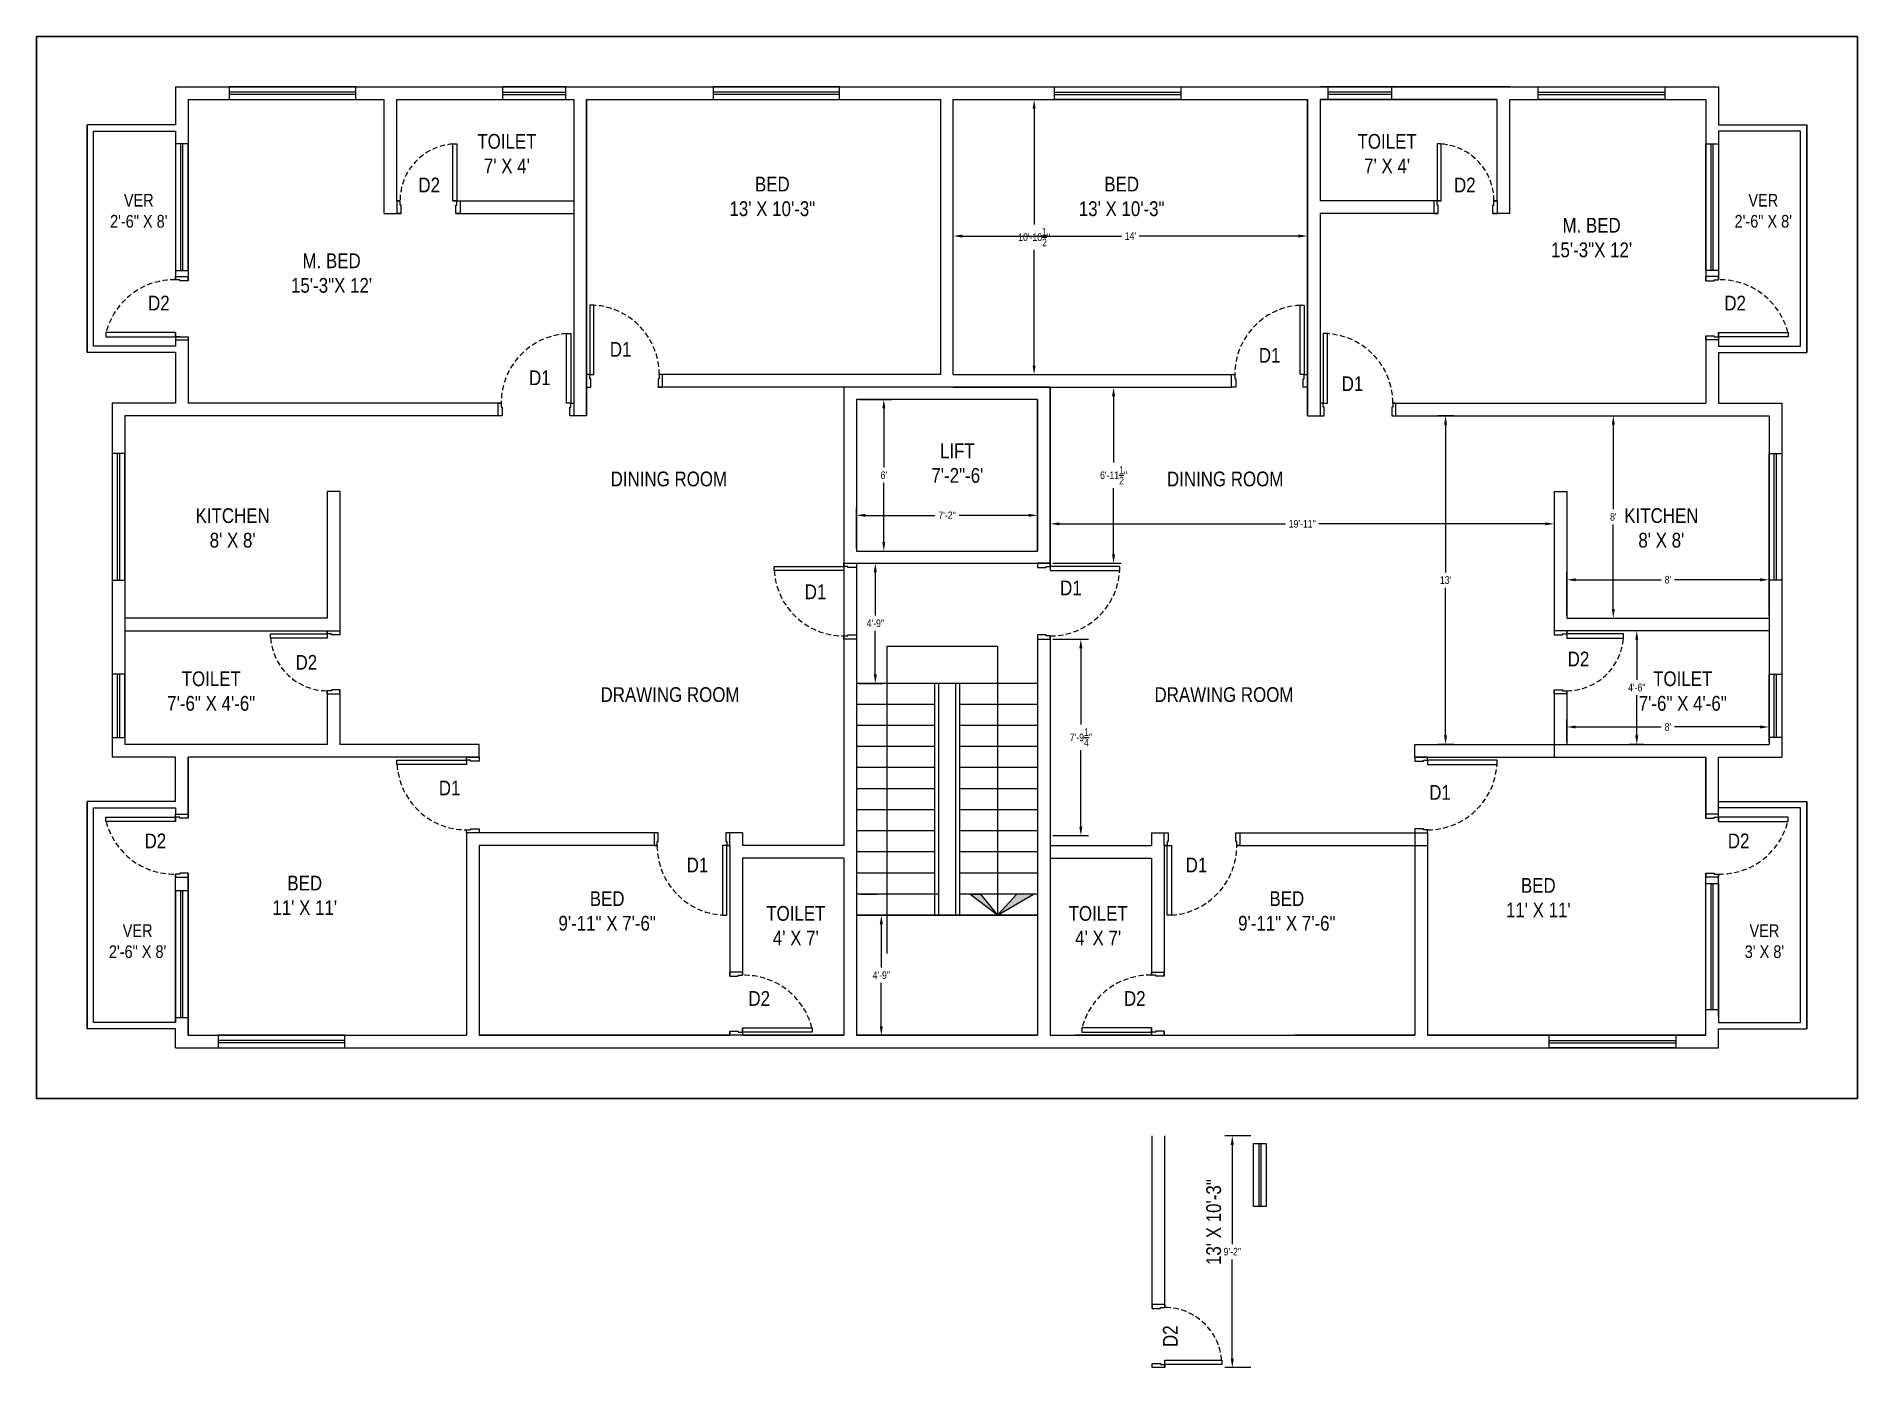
# Model space of a CAD drawing. Header units: inches. Extents: x 261 to 1125, y -39 to 593.
import ezdxf

# ---------------------------------------------------------------- set-up
doc = ezdxf.new("R2010")
doc.units = ezdxf.units.IN
doc.header["$MEASUREMENT"] = 0
doc.linetypes.add('DASHED', pattern=[0.75, 0.5, -0.25])
for name, color, linetype, lineweight in [('Boundary', 14, 'Continuous', 30), ('Dim', 6, 'Continuous', 13), ('Doors', 3, 'Continuous', 25), ('Lift', 1, 'Continuous', 25), ('Stairs', 2, 'Continuous', 13), ('Text', 7, 'Continuous', 13), ('Wall', 7, 'Continuous', 25), ('Window', 5, 'Continuous', 25)]:
    doc.layers.add(name, color=color, linetype=linetype, lineweight=lineweight)
doc.styles.add('AR_Arial Narrow', font='ARIALN.TTF')
doc.dimstyles.new('AR_1.0', dxfattribs={"dimscale": 20, "dimtxt": 0.18, "dimasz": 0.215, "dimexe": 0.18, "dimexo": 0.0625, "dimgap": 0.09, "dimtad": 0, "dimtih": 1, "dimtoh": 1, "dimdec": 3, "dimzin": 0, "dimdsep": 46, "dimlunit": 4, "dimtxsty": 'AR_Arial Narrow', "dimcen": 0.09, "dimadec": 0, "dimazin": 0, "dimtfac": 1, "dimtdec": 3, "dimtofl": 0, "dimtmove": 0, "dimatfit": 3, "dimfxl": 1, "dimtolj": 1, "dimtzin": 0, "dimarcsym": 0})

msp = doc.modelspace()

# ---------------------------------------------------------------- texts
at = {"layer": 'Text', "ltscale": 4, "style": 'AR_Arial Narrow'}
for s, insert, char_height, attachment_point in [("\\pxqc;TOILET\\P7' X 4'", (524.4737, 546.5622), 7, 3), ("\\pxqc;TOILET\\P7' X 4'", (861.3578, 546.5622), 7, 1), ('\\pxqc;D2', (487.6349, 525.8301), 7, 3), ('\\pxqc;BED\\P13\' X 10\'-3"', (650.4132, 526.2705), 7, 3), ('\\pxqc;BED\\P13\' X 10\'-3"', (735.4183, 526.2705), 7, 1), ('\\pxqc;D2', (898.1967, 525.8301), 7, 1), ('\\pxqc;VER\\P2\'-6" X 8\'', (349.8337, 518.1258), 6, 3), ('\\pxqc;VER\\P2\'-6" X 8\'', (1039.8185, 518.1258), 6, 1), ('\\pxqc;M. BED\\P15\'-3"X 12\'', (958.3647, 506.7491), 7, 1), ('\\pxqc;M. BED\\P15\'-3"X 12\'', (441.3052, 489.8808), 7, 3), ('\\pxqc;D2', (359.3661, 469.8139), 7, 3), ('\\pxqc;D2', (1026.4655, 469.8139), 7, 1), ('\\pxqc;D1', (578.4504, 447.851), 7, 3), ('\\pxqc;D1', (805.6011, 445.0355), 7, 1), ('\\pxqc;D1', (459.3812, 434.3669), 7, 1), ('\\pxqc;D1', (925.6522, 431.5514), 7, 3), ('\\pxqc;LIFT\\P7\'-2"-6\'', (657.4743, 399.7112), 7, 1), ('\\pxqc;DINING ROOM', (601.3166, 386.359), 7, 3), ('\\pxqc;DINING ROOM', (784.515, 386.359), 7, 1), ("\\pxqc;KITCHEN\\P8' X 8'", (394.3691, 368.9639), 7, 3), ("\\pxqc;KITCHEN\\P8' X 8'", (991.4625, 368.9639), 7, 1), ('\\pxqc;D1', (670.9196, 332.8093), 7, 3), ('\\pxqc;D1', (792.0606, 334.6547), 7, 3), ('\\pxqc;D2', (429.3392, 299.3222), 7, 3), ('\\pxqc;D2', (952.1397, 300.9158), 7, 1), ('\\pxqc;TOILET\\P7\'-6" X 4\'-6"', (384.2199, 291.5536), 7, 3), ('\\pxqc;TOILET\\P7\'-6" X 4\'-6"', (1001.6117, 291.5536), 7, 1), ('\\pxqc;DRAWING ROOM', (601.8752, 284.0347), 7, 3), ('\\pxqc;DRAWING ROOM', (783.9564, 284.0347), 7, 1), ('\\pxqc;D1', (497.2927, 232.6851), 7, 9), ('\\pxqc;D1', (967.1789, 237.6059), 7, 3), ('\\pxqc;D2', (357.7071, 214.5965), 7, 3), ('\\pxqc;D2', (1028.1245, 214.5965), 7, 1), ('\\pxqc;D1', (534.1794, 196.1659), 7, 7), ('\\pxqc;D1', (851.6522, 196.1659), 7, 9), ("\\pxqc;BED\\P11' X 11'", (428.574, 194.5787), 7, 3), ("\\pxqc;BED\\P11' X 11'", (933.0771, 193.4803), 7, 1), ('\\pxqc;BED\\P9\'-11" X 7\'-6"', (572.0585, 187.2001), 7, 3), ('\\pxqc;BED\\P9\'-11" X 7\'-6"', (813.7731, 187.2001), 7, 1), ("\\pxqc;TOILET\\P4' X 7'", (661.5585, 180.2001), 7, 3), ("\\pxqc;TOILET\\P4' X 7'", (724.2731, 180.2001), 7, 1), ('\\pxqc;VER\\P2\'-6" X 8\'', (349.2849, 171.5339), 6, 3), ("\\pxqc;VER\\P3' X 8'", (1040.3673, 171.5339), 6, 1), ('\\pxqc;D2', (563.4655, 139.8192), 7, 1), ('\\pxqc;D2', (822.3661, 139.8192), 7, 3)]:
    msp.add_mtext_dynamic_manual_height_columns(s, width=80.726944, gutter_width=1, heights=[0], dxfattribs=dict(at, insert=insert, char_height=char_height, attachment_point=attachment_point))
at = {"layer": 'Text', "ltscale": 4, "char_height": 7, "attachment_point": 1, "rotation": 90, "style": 'AR_Arial Narrow'}
for s, insert in [('\\pxqc;\\P13\' X 10\'-3"', (804.2518, -10.1581)), ('\\pxqc;D2', (795.3488, -64.3076))]:
    msp.add_mtext_dynamic_manual_height_columns(s, width=80.726944, gutter_width=1, heights=[0], dxfattribs=dict(at, insert=insert))

# ---------------------------------------------------------------- blocks, each defined once
blk = doc.blocks.new('*D3')
at = {"layer": 'Defpoints', "color": 0, "ltscale": 4, "transparency": 16777216}
for p in [(695.92, 494.6), (863.92, 498.11), (863.92, 494.6)]:
    blk.add_point(p, dxfattribs=at)
at = {"layer": 'Dim', "color": 0, "lineweight": -2, "ltscale": 4, "transparency": 16777216}
for p, q in [((695.92, 495.85), (695.92, 501.71)), ((863.92, 495.85), (863.92, 501.71)), ((700.22, 498.11), (775.75, 498.11)), ((859.62, 498.11), (784.08, 498.11))]:
    blk.add_line(p, q, dxfattribs=at)
at = {"layer": 'Dim', "color": 0, "ltscale": 4, "transparency": 16777216}
for points in [[(700.22, 498.83), (700.22, 497.4), (695.92, 498.11)], [(859.62, 498.83), (859.62, 497.4), (863.92, 498.11)]]:
    blk.add_solid(points, dxfattribs=at)
at = {"layer": 'Dim', "color": 0, "ltscale": 4, "transparency": 16777216, "insert": (779.92, 498.11), "char_height": 3.6, "attachment_point": 5, "style": 'AR_Arial Narrow'}
blk.add_mtext("\\A1;14'", dxfattribs=at)
blk = doc.blocks.new('*D4')
at = {"layer": 'Defpoints', "color": 0, "ltscale": 4, "transparency": 16777216}
for p in [(695.92, 562.86), (701.2, 432.35), (734.24, 432.35)]:
    blk.add_point(p, dxfattribs=at)
at = {"layer": 'Dim', "color": 0, "lineweight": -2, "ltscale": 4, "transparency": 16777216}
for p, q in [((697.17, 562.86), (737.84, 562.86)), ((734.24, 558.56), (734.24, 503.65)), ((734.24, 436.65), (734.24, 491.56)), ((702.45, 432.35), (737.84, 432.35))]:
    blk.add_line(p, q, dxfattribs=at)
at = {"layer": 'Dim', "color": 0, "ltscale": 4, "transparency": 16777216}
for points in [[(733.53, 558.56), (734.96, 558.56), (734.24, 562.86)], [(733.53, 436.65), (734.96, 436.65), (734.24, 432.35)]]:
    blk.add_solid(points, dxfattribs=at)
at = {"layer": 'Dim', "color": 0, "ltscale": 4, "transparency": 16777216, "insert": (734.24, 497.6), "char_height": 3.6, "attachment_point": 5, "style": 'AR_Arial Narrow'}
blk.add_mtext('\\A1;10\'-10{\\H1x;\\S1/2;}"', dxfattribs=at)
blk = doc.blocks.new('*D9')
at = {"layer": 'Defpoints', "color": 0, "ltscale": 4, "transparency": 16777216}
for p in [(934.79, 412.86), (929.45, 256.86), (934.79, 256.86)]:
    blk.add_point(p, dxfattribs=at)
at = {"layer": 'Dim', "color": 0, "lineweight": -2, "ltscale": 4, "transparency": 16777216}
for p, q in [((933.54, 412.86), (925.85, 412.86)), ((929.45, 408.56), (929.45, 338.5)), ((929.45, 261.16), (929.45, 331.22)), ((933.54, 256.86), (925.85, 256.86))]:
    blk.add_line(p, q, dxfattribs=at)
at = {"layer": 'Dim', "color": 0, "ltscale": 4, "transparency": 16777216}
for points in [[(928.73, 408.56), (930.16, 408.56), (929.45, 412.86)], [(928.73, 261.16), (930.16, 261.16), (929.45, 256.86)]]:
    blk.add_solid(points, dxfattribs=at)
at = {"layer": 'Dim', "color": 0, "ltscale": 4, "transparency": 16777216, "insert": (929.45, 334.86), "char_height": 3.6, "attachment_point": 5, "style": 'AR_Arial Narrow'}
blk.add_mtext("\\A1;13'", dxfattribs=at)
blk = doc.blocks.new('*D10')
at = {"layer": 'Defpoints', "color": 0, "ltscale": 4, "transparency": 16777216}
for p in [(741.92, 376.84), (980.92, 376.84), (741.92, 361.55)]:
    blk.add_point(p, dxfattribs=at)
at = {"layer": 'Dim', "color": 0, "lineweight": -2, "ltscale": 4, "transparency": 16777216}
for p, q in [((741.92, 375.59), (741.92, 357.95)), ((980.92, 375.59), (980.92, 357.95)), ((746.22, 361.55), (853.53, 361.55)), ((976.62, 361.55), (869.3, 361.55))]:
    blk.add_line(p, q, dxfattribs=at)
at = {"layer": 'Dim', "color": 0, "ltscale": 4, "transparency": 16777216}
for points in [[(746.22, 362.27), (746.22, 360.84), (741.92, 361.55)], [(976.62, 362.27), (976.62, 360.84), (980.92, 361.55)]]:
    blk.add_solid(points, dxfattribs=at)
at = {"layer": 'Dim', "color": 0, "ltscale": 4, "transparency": 16777216, "insert": (861.42, 361.55), "char_height": 3.6, "attachment_point": 5, "style": 'AR_Arial Narrow'}
blk.add_mtext('\\A1;19\'-11"', dxfattribs=at)
blk = doc.blocks.new('*D16')
at = {"layer": 'Defpoints', "color": 0, "ltscale": 4, "transparency": 16777216}
for p in [(828.26, 71.17), (838.28, 71.17), (838.28, -38.83)]:
    blk.add_point(p, dxfattribs=at)
at = {"layer": 'Dim', "color": 0, "lineweight": -2, "ltscale": 4, "transparency": 16777216}
for p, q in [((837.03, 71.17), (824.66, 71.17)), ((828.26, 66.87), (828.26, 19.81)), ((828.26, -34.53), (828.26, 12.53)), ((837.03, -38.83), (824.66, -38.83))]:
    blk.add_line(p, q, dxfattribs=at)
at = {"layer": 'Dim', "color": 0, "ltscale": 4, "transparency": 16777216}
for points in [[(827.54, 66.87), (828.97, 66.87), (828.26, 71.17)], [(827.54, -34.53), (828.97, -34.53), (828.26, -38.83)]]:
    blk.add_solid(points, dxfattribs=at)
at = {"layer": 'Dim', "color": 0, "ltscale": 4, "transparency": 16777216, "insert": (828.26, 16.17), "char_height": 3.6, "attachment_point": 5, "style": 'AR_Arial Narrow'}
blk.add_mtext('\\A1;9\'-2"', dxfattribs=at)
blk = doc.blocks.new('*D17')
at = {"layer": 'Defpoints', "color": 0, "ltscale": 4, "transparency": 16777216}
for p in [(735.92, 365.59), (649.92, 348.6), (735.92, 348.6)]:
    blk.add_point(p, dxfattribs=at)
at = {"layer": 'Dim', "color": 0, "lineweight": -2, "ltscale": 4, "transparency": 16777216}
for p, q in [((649.92, 349.85), (649.92, 369.19)), ((654.22, 365.59), (687.2, 365.59)), ((731.62, 365.59), (698.63, 365.59)), ((735.92, 349.85), (735.92, 369.19))]:
    blk.add_line(p, q, dxfattribs=at)
at = {"layer": 'Dim', "color": 0, "ltscale": 4, "transparency": 16777216}
for points in [[(654.22, 366.3), (654.22, 364.87), (649.92, 365.59)], [(731.62, 366.3), (731.62, 364.87), (735.92, 365.59)]]:
    blk.add_solid(points, dxfattribs=at)
at = {"layer": 'Dim', "color": 0, "ltscale": 4, "transparency": 16777216, "insert": (692.92, 365.59), "char_height": 3.6, "attachment_point": 5, "style": 'AR_Arial Narrow'}
blk.add_mtext('\\A1;7\'-2"', dxfattribs=at)
blk = doc.blocks.new('*D18')
at = {"layer": 'Defpoints', "color": 0, "ltscale": 4, "transparency": 16777216}
for p in [(649.92, 420.6), (649.92, 348.6), (662.94, 348.6)]:
    blk.add_point(p, dxfattribs=at)
at = {"layer": 'Dim', "color": 0, "lineweight": -2, "ltscale": 4, "transparency": 16777216}
for p, q in [((651.17, 420.6), (666.54, 420.6)), ((662.94, 416.3), (662.94, 388.24)), ((662.94, 352.9), (662.94, 380.96)), ((651.17, 348.6), (666.54, 348.6))]:
    blk.add_line(p, q, dxfattribs=at)
at = {"layer": 'Dim', "color": 0, "ltscale": 4, "transparency": 16777216}
for points in [[(662.22, 416.3), (663.66, 416.3), (662.94, 420.6)], [(662.22, 352.9), (663.66, 352.9), (662.94, 348.6)]]:
    blk.add_solid(points, dxfattribs=at)
at = {"layer": 'Dim', "color": 0, "ltscale": 4, "transparency": 16777216, "insert": (662.94, 384.6), "char_height": 3.6, "attachment_point": 5, "style": 'AR_Arial Narrow'}
blk.add_mtext("\\A1;6'", dxfattribs=at)
blk = doc.blocks.new('*D19')
at = {"layer": 'Defpoints', "color": 0, "ltscale": 4, "transparency": 16777216}
for p in [(986.92, 412.86), (986.92, 316.86), (1009.04, 316.86)]:
    blk.add_point(p, dxfattribs=at)
at = {"layer": 'Dim', "color": 0, "lineweight": -2, "ltscale": 4, "transparency": 16777216}
for p, q in [((988.17, 412.86), (1012.64, 412.86)), ((1009.04, 408.56), (1009.04, 368.5)), ((1009.04, 321.16), (1009.04, 361.22)), ((988.17, 316.86), (1012.64, 316.86))]:
    blk.add_line(p, q, dxfattribs=at)
at = {"layer": 'Dim', "color": 0, "ltscale": 4, "transparency": 16777216}
for points in [[(1008.32, 408.56), (1009.76, 408.56), (1009.04, 412.86)], [(1008.32, 321.16), (1009.76, 321.16), (1009.04, 316.86)]]:
    blk.add_solid(points, dxfattribs=at)
at = {"layer": 'Dim', "color": 0, "ltscale": 4, "transparency": 16777216, "insert": (1009.04, 364.86), "char_height": 3.6, "attachment_point": 5, "style": 'AR_Arial Narrow'}
blk.add_mtext("\\A1;8'", dxfattribs=at)
blk = doc.blocks.new('*D20')
at = {"layer": 'Defpoints', "color": 0, "ltscale": 4, "transparency": 16777216}
for p in [(1022.37, 310.86), (1020.16, 256.86), (1024.66, 256.86)]:
    blk.add_point(p, dxfattribs=at)
at = {"layer": 'Dim', "color": 0, "lineweight": -2, "ltscale": 4, "transparency": 16777216}
for p, q in [((1021.12, 310.86), (1016.56, 310.86)), ((1020.16, 306.56), (1020.16, 287.5)), ((1020.16, 261.16), (1020.16, 280.22)), ((1023.41, 256.86), (1016.56, 256.86))]:
    blk.add_line(p, q, dxfattribs=at)
at = {"layer": 'Dim', "color": 0, "ltscale": 4, "transparency": 16777216}
for points in [[(1019.44, 306.56), (1020.88, 306.56), (1020.16, 310.86)], [(1019.44, 261.16), (1020.88, 261.16), (1020.16, 256.86)]]:
    blk.add_solid(points, dxfattribs=at)
at = {"layer": 'Dim', "color": 0, "ltscale": 4, "transparency": 16777216, "insert": (1020.16, 283.86), "char_height": 3.6, "attachment_point": 5, "style": 'AR_Arial Narrow'}
blk.add_mtext('\\A1;4\'-6"', dxfattribs=at)
blk = doc.blocks.new('*D23')
at = {"layer": 'Defpoints', "color": 0, "ltscale": 4, "transparency": 16777216}
for p in [(1082.92, 335.02), (986.92, 316.86), (1082.92, 316.86)]:
    blk.add_point(p, dxfattribs=at)
at = {"layer": 'Dim', "color": 0, "lineweight": -2, "ltscale": 4, "transparency": 16777216}
for p, q in [((986.92, 318.11), (986.92, 338.62)), ((1082.92, 318.11), (1082.92, 338.62)), ((991.22, 335.02), (1031.76, 335.02)), ((1078.62, 335.02), (1038.07, 335.02))]:
    blk.add_line(p, q, dxfattribs=at)
at = {"layer": 'Dim', "color": 0, "ltscale": 4, "transparency": 16777216}
for points in [[(991.22, 335.73), (991.22, 334.3), (986.92, 335.02)], [(1078.62, 335.73), (1078.62, 334.3), (1082.92, 335.02)]]:
    blk.add_solid(points, dxfattribs=at)
at = {"layer": 'Dim', "color": 0, "ltscale": 4, "transparency": 16777216, "insert": (1034.92, 335.02), "char_height": 3.6, "attachment_point": 5, "style": 'AR_Arial Narrow'}
blk.add_mtext("\\A1;8'", dxfattribs=at)
blk = doc.blocks.new('*D24')
at = {"layer": 'Defpoints', "color": 0, "ltscale": 4, "transparency": 16777216}
for p in [(1082.92, 265.16), (986.92, 256.86), (1082.92, 256.86)]:
    blk.add_point(p, dxfattribs=at)
at = {"layer": 'Dim', "color": 0, "lineweight": -2, "ltscale": 4, "transparency": 16777216}
for p, q in [((986.92, 258.11), (986.92, 268.76)), ((1082.92, 258.11), (1082.92, 268.76)), ((991.22, 265.16), (1031.76, 265.16)), ((1078.62, 265.16), (1038.07, 265.16))]:
    blk.add_line(p, q, dxfattribs=at)
at = {"layer": 'Dim', "color": 0, "ltscale": 4, "transparency": 16777216}
for points in [[(991.22, 265.88), (991.22, 264.45), (986.92, 265.16)], [(1078.62, 265.88), (1078.62, 264.45), (1082.92, 265.16)]]:
    blk.add_solid(points, dxfattribs=at)
at = {"layer": 'Dim', "color": 0, "ltscale": 4, "transparency": 16777216, "insert": (1034.92, 265.16), "char_height": 3.6, "attachment_point": 5, "style": 'AR_Arial Narrow'}
blk.add_mtext("\\A1;8'", dxfattribs=at)
blk = doc.blocks.new('*D27')
at = {"layer": 'Defpoints', "color": 0, "ltscale": 4, "transparency": 16777216}
for p in [(741.92, 306.86), (756.42, 306.86), (741.92, 213.61)]:
    blk.add_point(p, dxfattribs=at)
at = {"layer": 'Dim', "color": 0, "lineweight": -2, "ltscale": 4, "transparency": 16777216}
for p, q in [((743.17, 306.86), (760.02, 306.86)), ((756.42, 302.56), (756.42, 266.27)), ((756.42, 217.91), (756.42, 254.19)), ((743.17, 213.61), (760.02, 213.61))]:
    blk.add_line(p, q, dxfattribs=at)
at = {"layer": 'Dim', "color": 0, "ltscale": 4, "transparency": 16777216}
for points in [[(755.7, 302.56), (757.14, 302.56), (756.42, 306.86)], [(755.7, 217.91), (757.14, 217.91), (756.42, 213.61)]]:
    blk.add_solid(points, dxfattribs=at)
at = {"layer": 'Dim', "color": 0, "ltscale": 4, "transparency": 16777216, "insert": (756.42, 260.23), "char_height": 3.6, "attachment_point": 5, "style": 'AR_Arial Narrow'}
blk.add_mtext('\\A1;7\'-9{\\H1x;\\S1/4;}"', dxfattribs=at)
blk = doc.blocks.new('*D28')
at = {"layer": 'Defpoints', "color": 0, "ltscale": 4, "transparency": 16777216}
for p in [(741.92, 426.35), (741.92, 342.86), (771.93, 342.86)]:
    blk.add_point(p, dxfattribs=at)
at = {"layer": 'Dim', "color": 0, "lineweight": -2, "ltscale": 4, "transparency": 16777216}
for p, q in [((743.17, 426.35), (775.53, 426.35)), ((771.93, 422.05), (771.93, 390.65)), ((771.93, 347.16), (771.93, 378.56)), ((743.17, 342.86), (775.53, 342.86))]:
    blk.add_line(p, q, dxfattribs=at)
at = {"layer": 'Dim', "color": 0, "ltscale": 4, "transparency": 16777216}
for points in [[(771.22, 422.05), (772.65, 422.05), (771.93, 426.35)], [(771.22, 347.16), (772.65, 347.16), (771.93, 342.86)]]:
    blk.add_solid(points, dxfattribs=at)
at = {"layer": 'Dim', "color": 0, "ltscale": 4, "transparency": 16777216, "insert": (771.93, 384.6), "char_height": 3.6, "attachment_point": 5, "style": 'AR_Arial Narrow'}
blk.add_mtext('\\A1;6\'-11{\\H1x;\\S1/2;}"', dxfattribs=at)
blk = doc.blocks.new('*D29')
at = {"layer": 'Defpoints', "color": 0, "ltscale": 4, "transparency": 16777216}
for p in [(649.92, 342.86), (649.92, 285.86), (658.9, 285.86)]:
    blk.add_point(p, dxfattribs=at)
at = {"layer": 'Wall', "color": 0, "lineweight": -2, "ltscale": 4, "transparency": 16777216}
for p, q in [((651.17, 342.86), (662.5, 342.86)), ((658.9, 338.56), (658.9, 317.99)), ((658.9, 290.16), (658.9, 310.72)), ((651.17, 285.86), (662.5, 285.86))]:
    blk.add_line(p, q, dxfattribs=at)
at = {"layer": 'Wall', "color": 0, "ltscale": 4, "transparency": 16777216}
for points in [[(658.18, 338.56), (659.62, 338.56), (658.9, 342.86)], [(658.18, 290.16), (659.62, 290.16), (658.9, 285.86)]]:
    blk.add_solid(points, dxfattribs=at)
at = {"layer": 'Wall', "color": 0, "ltscale": 4, "transparency": 16777216, "insert": (658.9, 314.36), "char_height": 3.6, "attachment_point": 5, "style": 'AR_Arial Narrow'}
blk.add_mtext('\\A1;4\'-9"', dxfattribs=at)
blk = doc.blocks.new('*D30')
at = {"layer": 'Defpoints', "color": 0, "ltscale": 4, "transparency": 16777216}
for p in [(649.92, 175.86), (649.92, 118.86), (661.74, 118.86)]:
    blk.add_point(p, dxfattribs=at)
at = {"layer": 'Wall', "color": 0, "lineweight": -2, "ltscale": 4, "transparency": 16777216}
for p, q in [((651.17, 175.86), (665.34, 175.86)), ((661.74, 171.56), (661.74, 150.99)), ((661.74, 123.16), (661.74, 143.72)), ((651.17, 118.86), (665.34, 118.86))]:
    blk.add_line(p, q, dxfattribs=at)
at = {"layer": 'Wall', "color": 0, "ltscale": 4, "transparency": 16777216}
for points in [[(661.03, 171.56), (662.46, 171.56), (661.74, 175.86)], [(661.03, 123.16), (662.46, 123.16), (661.74, 118.86)]]:
    blk.add_solid(points, dxfattribs=at)
at = {"layer": 'Wall', "color": 0, "ltscale": 4, "transparency": 16777216, "insert": (661.74, 147.36), "char_height": 3.6, "attachment_point": 5, "style": 'AR_Arial Narrow'}
blk.add_mtext('\\A1;4\'-9"', dxfattribs=at)

# ---------------------------------------------------------------- dimensions: what is measured, and where the dimension line sits
at = {"layer": 'Dim', "ltscale": 4}
for base, p1, p2, picture, middle in [((734.2426, 432.3454), (695.9158, 562.856), (701.2013, 432.3454), '*D4', (734.2426, 497.6007)), ((771.9336, 342.856), (741.9158, 426.3454), (741.9158, 342.856), '*D28', (771.9336, 384.6007)), ((662.9385, 348.6007), (649.9158, 420.6007), (649.9158, 348.6007), '*D18', (662.9385, 384.6007)), ((929.4471, 256.8613), (934.789, 412.8613), (934.789, 256.8613), '*D9', (929.4471, 334.8613)), ((1009.0408, 316.8613), (986.9158, 412.8613), (986.9158, 316.8613), '*D19', (1009.0408, 364.8613)), ((756.4215, 306.856), (741.9158, 213.606), (741.9158, 306.856), '*D27', (756.4215, 260.231)), ((1020.161, 256.8613), (1022.3671, 310.8613), (1024.6608, 256.8613), '*D20', (1020.161, 283.8613)), ((828.2581, 71.1731), (838.2803, -38.8269), (838.2803, 71.1731), '*D16', (828.2581, 16.1731))]:
    dim = msp.add_linear_dim(base=base, p1=p1, p2=p2, angle=90, dimstyle='AR_1.0', dxfattribs=at)
    dim.commit()
    dim.dimension.update_dxf_attribs({"geometry": picture, "text_midpoint": middle})
for base, p1, p2, picture, middle in [((863.9158, 498.1148), (695.9158, 494.6007), (863.9158, 494.6007), '*D3', (779.9158, 498.1148)), ((735.9158, 365.588), (649.9158, 348.6007), (735.9158, 348.6007), '*D17', (692.9158, 365.588)), ((1082.9158, 335.0182), (986.9158, 316.8613), (1082.9158, 316.8613), '*D23', (1034.9158, 335.0182)), ((1082.9158, 265.1629), (986.9158, 256.8613), (1082.9158, 256.8613), '*D24', (1034.9158, 265.1629))]:
    dim = msp.add_linear_dim(base=base, p1=p1, p2=p2, dimstyle='AR_1.0', dxfattribs=at)
    dim.commit()
    dim.dimension.update_dxf_attribs({"geometry": picture, "text_midpoint": middle})
dim = msp.add_linear_dim(base=(741.9158, 361.5548), p1=(980.9158, 376.8401), p2=(741.9158, 376.8401), dimstyle='AR_1.0', dxfattribs=at)
dim.commit()
dim.dimension.update_dxf_attribs({"geometry": '*D10', "text_midpoint": (861.4158, 361.5548), "dimtype": 160})
at = {"layer": 'Wall', "ltscale": 4}
for base, p1, p2, picture, middle in [((658.9014, 285.856), (649.9158, 342.856), (649.9158, 285.856), '*D29', (658.9014, 314.356)), ((661.7426, 118.856), (649.9158, 175.856), (649.9158, 118.856), '*D30', (661.7426, 147.356))]:
    dim = msp.add_linear_dim(base=base, p1=p1, p2=p2, angle=90, dimstyle='AR_1.0', dxfattribs=at)
    dim.commit()
    dim.dimension.update_dxf_attribs({"geometry": picture, "text_midpoint": middle})

# ---------------------------------------------------------------- hatches: boundary and pattern name
at = {"layer": 'Dim', "linetype": 'Continuous'}
h = msp.add_hatch(color=2, dxfattribs=at)
h.paths.add_polyline_path([(734.0205, 185.856), (726.0104, 185.856), (716.8559, 175.856)])
h.paths.add_polyline_path([(716.8559, 175.856), (708.8457, 185.856), (703.6964, 185.856)])

# ---------------------------------------------------------------- linework, layer by layer
at = {"layer": 'Boundary'}
for p, q in [((260.9158, 592.856), (260.9158, 88.856)), ((260.9158, 592.856), (1124.9158, 592.856)), ((1124.9158, 592.856), (1124.9158, 88.856)), ((260.9158, 88.856), (1124.9158, 88.856))]:
    msp.add_line(p, q, dxfattribs=at)
at = {"layer": 'Dim', "color": 2, "linetype": 'Continuous'}
for p, q in [((664.5038, 157.7104), (664.5038, 303.4842)), ((664.5038, 303.4842), (716.8559, 303.4842)), ((716.8559, 303.4842), (716.8559, 175.856)), ((716.8559, 175.856), (703.6964, 185.856)), ((708.8457, 185.856), (716.8559, 175.856)), ((716.8559, 175.856), (734.0205, 185.856)), ((726.0104, 185.856), (716.8559, 175.856))]:
    msp.add_line(p, q, dxfattribs=at)
at = {"layer": 'Doors'}
for p, q in [((431.9158, 514.856), (431.9158, 508.856)), ((433.9158, 508.856), (433.9158, 512.856)), ((461.9158, 514.856), (461.9158, 508.856)), ((923.9158, 514.856), (923.9158, 508.856)), ((951.9158, 508.856), (951.9158, 512.856)), ((953.9158, 514.856), (953.9158, 508.856)), ((433.9158, 508.856), (431.9158, 508.856)), ((951.9158, 508.856), (953.9158, 508.856)), ((326.9158, 478.8507), (332.9158, 478.8507)), ((332.9158, 476.8507), (328.9158, 476.8507)), ((332.9158, 476.8507), (332.9158, 478.8507)), ((1052.9158, 476.8507), (1052.9158, 478.8507)), ((1058.9158, 478.8507), (1052.9158, 478.8507)), ((1052.9158, 476.8507), (1056.9158, 476.8507)), ((326.9158, 450.3507), (332.9158, 450.3507)), ((326.9158, 448.8507), (332.9158, 448.8507)), ((1058.9158, 448.8507), (1052.9158, 448.8507)), ((556.4158, 432.3454), (556.4158, 430.3454)), ((557.9158, 432.3454), (556.4158, 432.3454)), ((557.9158, 426.3454), (557.9158, 432.3454)), ((827.9158, 426.3454), (827.9158, 432.3454)), ((827.9158, 432.3454), (829.4158, 432.3454)), ((829.4158, 432.3454), (829.4158, 430.3454)), ((556.4158, 430.3454), (555.9158, 430.3454)), ((555.9158, 430.3454), (555.9158, 426.3454)), ((555.9158, 426.3454), (557.9158, 426.3454)), ((829.9158, 426.3454), (827.9158, 426.3454)), ((829.4158, 430.3454), (829.9158, 430.3454)), ((829.9158, 430.3454), (829.9158, 426.3454)), ((479.9158, 412.8613), (479.9158, 418.8613)), ((479.9158, 418.8613), (481.4158, 418.8613)), ((481.4158, 418.8613), (481.4158, 416.8613)), ((481.4158, 416.8613), (481.9158, 416.8613)), ((481.9158, 416.8613), (481.9158, 412.8613)), ((904.4158, 416.8613), (903.9158, 416.8613)), ((903.9158, 416.8613), (903.9158, 412.8613)), ((904.4158, 418.8613), (904.4158, 416.8613)), ((905.9158, 418.8613), (904.4158, 418.8613)), ((905.9158, 412.8613), (905.9158, 418.8613)), ((481.9158, 412.8613), (479.9158, 412.8613)), ((903.9158, 412.8613), (905.9158, 412.8613)), ((398.9158, 310.8613), (404.9158, 310.8613)), ((643.9158, 308.356), (645.9158, 308.356)), ((643.9158, 306.856), (643.9158, 308.356)), ((649.9158, 306.856), (643.9158, 306.856)), ((645.9158, 308.356), (645.9158, 308.856)), ((645.9158, 308.856), (649.9158, 308.856)), ((649.9158, 308.856), (649.9158, 306.856)), ((739.9158, 308.856), (735.9158, 308.856)), ((735.9158, 308.856), (735.9158, 306.856)), ((735.9158, 306.856), (741.9158, 306.856)), ((739.9158, 308.356), (739.9158, 308.856)), ((741.9158, 308.356), (739.9158, 308.356)), ((741.9158, 306.856), (741.9158, 308.356)), ((986.9158, 310.8613), (980.9158, 310.8613)), ((398.9158, 280.8613), (404.9158, 280.8613)), ((404.9158, 282.8613), (400.9158, 282.8613)), ((404.9158, 282.8613), (404.9158, 280.8613)), ((980.9158, 282.8613), (980.9158, 280.8613)), ((980.9158, 282.8613), (984.9158, 282.8613)), ((986.9158, 280.8613), (980.9158, 280.8613)), ((326.9158, 223.8613), (332.9158, 223.8613)), ((464.9158, 216.3613), (466.9158, 216.3613)), ((464.9158, 214.8613), (464.9158, 216.3613)), ((464.9158, 216.3613), (466.9158, 216.3613)), ((464.9158, 214.8613), (464.9158, 216.3613)), ((466.9158, 216.3613), (466.9158, 216.8613)), ((466.9158, 216.8613), (470.9158, 216.8613)), ((466.9158, 216.3613), (466.9158, 216.8613)), ((466.9158, 216.8613), (470.9158, 216.8613)), ((470.9158, 216.8613), (470.9158, 214.8613)), ((470.9158, 216.8613), (470.9158, 214.8613)), ((918.9158, 216.8613), (914.9158, 216.8613)), ((914.9158, 216.8613), (914.9158, 214.8613)), ((918.9158, 216.3613), (918.9158, 216.8613)), ((920.9158, 216.3613), (918.9158, 216.3613)), ((920.9158, 214.8613), (920.9158, 216.3613)), ((1058.9158, 223.8613), (1052.9158, 223.8613)), ((470.9158, 214.8613), (464.9158, 214.8613)), ((470.9158, 214.8613), (464.9158, 214.8613)), ((555.9158, 214.856), (553.9158, 214.856)), ((553.9158, 214.856), (553.9158, 208.856)), ((553.9158, 208.856), (555.4158, 208.856)), ((555.4158, 208.856), (555.4158, 210.856)), ((555.4158, 210.856), (555.9158, 210.856)), ((555.9158, 210.856), (555.9158, 214.856)), ((829.9158, 210.856), (829.9158, 214.856)), ((829.9158, 214.856), (831.9158, 214.856)), ((830.4158, 210.856), (829.9158, 210.856)), ((830.4158, 208.856), (830.4158, 210.856)), ((831.9158, 208.856), (830.4158, 208.856)), ((831.9158, 214.856), (831.9158, 208.856)), ((914.9158, 214.8613), (920.9158, 214.8613)), ((326.9158, 193.8613), (332.9158, 193.8613)), ((332.9158, 195.8613), (328.9158, 195.8613)), ((332.9158, 195.8613), (332.9158, 193.8613)), ((1052.9158, 195.8613), (1052.9158, 193.8613)), ((1052.9158, 195.8613), (1056.9158, 195.8613)), ((1058.9158, 193.8613), (1052.9158, 193.8613)), ((589.9158, 146.856), (589.9158, 148.856)), ((595.9158, 148.856), (589.9158, 148.856)), ((789.9158, 148.856), (795.9158, 148.856)), ((795.9158, 146.856), (795.9158, 148.856)), ((589.9158, 146.856), (593.9158, 146.856)), ((795.9158, 146.856), (791.9158, 146.856)), ((595.9158, 118.856), (589.9158, 118.856)), ((789.9158, 118.856), (795.9158, 118.856)), ((790.2803, -10.8269), (790.2803, -8.8269)), ((796.2803, -8.8269), (790.2803, -8.8269)), ((790.2803, -10.8269), (794.2803, -10.8269)), ((796.2803, -38.8269), (790.2803, -38.8269))]:
    msp.add_line(p, q, dxfattribs=at)
at = {"layer": 'Doors', "ltscale": 4}
for p, q in [((326.9158, 450.3507), (326.9158, 448.8507)), ((332.9158, 450.3507), (332.9158, 448.8507)), ((326.9158, 226.8613), (326.9158, 223.8613))]:
    msp.add_line(p, q, dxfattribs=at)
at = {"layer": 'Doors'}
for points in [[(458.4158, 514.856), (458.4158, 541.856), (460.4158, 541.856), (460.4158, 514.856)], [(927.4158, 514.856), (927.4158, 541.856), (925.4158, 541.856), (925.4158, 514.856)], [(433.4158, 514.856), (431.9158, 514.856), (431.9158, 508.856), (433.9158, 508.856), (433.9158, 512.856), (433.4158, 512.856)], [(460.4158, 512.856), (460.4158, 514.856), (461.9158, 514.856), (461.9158, 508.856), (459.9158, 508.856), (459.9158, 512.856)], [(925.4158, 512.856), (925.4158, 514.856), (923.9158, 514.856), (923.9158, 508.856), (925.9158, 508.856), (925.9158, 512.856)], [(952.4158, 514.856), (953.9158, 514.856), (953.9158, 508.856), (951.9158, 508.856), (951.9158, 512.856), (952.4158, 512.856)], [(326.9158, 477.3507), (326.9158, 478.8507), (332.9158, 478.8507), (332.9158, 476.8507), (328.9158, 476.8507), (328.9158, 477.3507)], [(1058.9158, 477.3507), (1058.9158, 478.8507), (1052.9158, 478.8507), (1052.9158, 476.8507), (1056.9158, 476.8507), (1056.9158, 477.3507)], [(525.4158, 432.3454), (525.4158, 465.3454), (523.4158, 465.3454), (523.4158, 432.3454)], [(860.4158, 432.3454), (860.4158, 465.3454), (862.4158, 465.3454), (862.4158, 432.3454)], [(326.9158, 452.3507), (293.9158, 452.3507), (293.9158, 450.3507), (326.9158, 450.3507)], [(512.4158, 418.8613), (512.4158, 451.8613), (514.4158, 451.8613), (514.4158, 418.8613)], [(873.4158, 418.8613), (873.4158, 451.8613), (871.4158, 451.8613), (871.4158, 418.8613)], [(1056.9158, 450.3507), (1058.9158, 450.3507), (1058.9158, 448.8507), (1052.9158, 448.8507), (1052.9158, 450.8507), (1056.9158, 450.8507)], [(1058.9158, 452.3507), (1091.9158, 452.3507), (1091.9158, 450.3507), (1058.9158, 450.3507)], [(523.4158, 430.3454), (523.4158, 432.3454), (521.9158, 432.3454), (521.9158, 426.3454), (523.9158, 426.3454), (523.9158, 430.3454)], [(862.4158, 430.3454), (862.4158, 432.3454), (863.9158, 432.3454), (863.9158, 426.3454), (861.9158, 426.3454), (861.9158, 430.3454)], [(514.4158, 416.8613), (514.4158, 418.8613), (515.9158, 418.8613), (515.9158, 412.8613), (513.9158, 412.8613), (513.9158, 416.8613)], [(871.4158, 416.8613), (871.4158, 418.8613), (869.9158, 418.8613), (869.9158, 412.8613), (871.9158, 412.8613), (871.9158, 416.8613)], [(643.9158, 339.356), (610.9158, 339.356), (610.9158, 341.356), (643.9158, 341.356)], [(645.9158, 341.356), (643.9158, 341.356), (643.9158, 342.856), (649.9158, 342.856), (649.9158, 340.856), (645.9158, 340.856)], [(739.9158, 341.356), (741.9158, 341.356), (741.9158, 342.856), (735.9158, 342.856), (735.9158, 340.856), (739.9158, 340.856)], [(741.9158, 339.356), (774.9158, 339.356), (774.9158, 341.356), (741.9158, 341.356)], [(398.9158, 307.3613), (371.9158, 307.3613), (371.9158, 309.3613), (398.9158, 309.3613)], [(400.9158, 309.3613), (398.9158, 309.3613), (398.9158, 310.8613), (404.9158, 310.8613), (404.9158, 308.8613), (400.9158, 308.8613)], [(984.9158, 309.3613), (986.9158, 309.3613), (986.9158, 310.8613), (980.9158, 310.8613), (980.9158, 308.8613), (984.9158, 308.8613)], [(986.9158, 307.3613), (1013.9158, 307.3613), (1013.9158, 309.3613), (986.9158, 309.3613)], [(398.9158, 282.3613), (398.9158, 280.8613), (404.9158, 280.8613), (404.9158, 282.8613), (400.9158, 282.8613), (400.9158, 282.3613)], [(986.9158, 282.3613), (986.9158, 280.8613), (980.9158, 280.8613), (980.9158, 282.8613), (984.9158, 282.8613), (984.9158, 282.3613)], [(466.9158, 249.3613), (464.9158, 249.3613), (464.9158, 250.8613), (470.9158, 250.8613), (470.9158, 248.8613), (466.9158, 248.8613)], [(918.9158, 249.3613), (920.9158, 249.3613), (920.9158, 250.8613), (914.9158, 250.8613), (914.9158, 248.8613), (918.9158, 248.8613)], [(464.9158, 247.3613), (431.9158, 247.3613), (431.9158, 249.3613), (464.9158, 249.3613)], [(920.9158, 247.3613), (953.9158, 247.3613), (953.9158, 249.3613), (920.9158, 249.3613)], [(326.9158, 220.3613), (293.9158, 220.3613), (293.9158, 222.3613), (326.9158, 222.3613)], [(328.9158, 222.3613), (326.9158, 222.3613), (326.9158, 223.8613), (332.9158, 223.8613), (332.9158, 221.8613), (328.9158, 221.8613)], [(1056.9158, 222.3613), (1058.9158, 222.3613), (1058.9158, 223.8613), (1052.9158, 223.8613), (1052.9158, 221.8613), (1056.9158, 221.8613)], [(1058.9158, 220.3613), (1091.9158, 220.3613), (1091.9158, 222.3613), (1058.9158, 222.3613)], [(586.4158, 208.856), (586.4158, 175.856), (588.4158, 175.856), (588.4158, 208.856)], [(588.4158, 210.856), (588.4158, 208.856), (589.9158, 208.856), (589.9158, 214.856), (587.9158, 214.856), (587.9158, 210.856)], [(797.4158, 210.856), (797.4158, 208.856), (795.9158, 208.856), (795.9158, 214.856), (797.9158, 214.856), (797.9158, 210.856)], [(799.4158, 208.856), (799.4158, 175.856), (797.4158, 175.856), (797.4158, 208.856)], [(326.9158, 195.3613), (326.9158, 193.8613), (332.9158, 193.8613), (332.9158, 195.8613), (328.9158, 195.8613), (328.9158, 195.3613)], [(1058.9158, 195.3613), (1058.9158, 193.8613), (1052.9158, 193.8613), (1052.9158, 195.8613), (1056.9158, 195.8613), (1056.9158, 195.3613)], [(595.9158, 147.356), (595.9158, 148.856), (589.9158, 148.856), (589.9158, 146.856), (593.9158, 146.856), (593.9158, 147.356)], [(789.9158, 147.356), (789.9158, 148.856), (795.9158, 148.856), (795.9158, 146.856), (791.9158, 146.856), (791.9158, 147.356)], [(595.9158, 122.356), (628.9158, 122.356), (628.9158, 120.356), (595.9158, 120.356)], [(789.9158, 122.356), (756.9158, 122.356), (756.9158, 120.356), (789.9158, 120.356)], [(593.9158, 120.356), (595.9158, 120.356), (595.9158, 118.856), (589.9158, 118.856), (589.9158, 120.856), (593.9158, 120.856)], [(791.9158, 120.356), (789.9158, 120.356), (789.9158, 118.856), (795.9158, 118.856), (795.9158, 120.856), (791.9158, 120.856)], [(796.2803, -10.3269), (796.2803, -8.8269), (790.2803, -8.8269), (790.2803, -10.8269), (794.2803, -10.8269), (794.2803, -10.3269)], [(794.2803, -37.3269), (796.2803, -37.3269), (796.2803, -38.8269), (790.2803, -38.8269), (790.2803, -36.8269), (794.2803, -36.8269)], [(796.2803, -35.3269), (823.2803, -35.3269), (823.2803, -37.3269), (796.2803, -37.3269)]]:
    msp.add_lwpolyline(points, close=True, dxfattribs=at)
at = {"layer": 'Doors', "linetype": 'DASHED', "ltscale": 5}
for centre, radius, start, end in [((460.4158, 514.856), 27, 94.2480227, 180), ((925.4158, 514.856), 27, 360, 85.7519773), ((326.1811, 444.1361), 33.2228, 88.7329155, 165.6846133), ((1059.6504, 444.1361), 33.2228, 14.3153867, 91.2670845), ((523.4158, 432.3454), 33, 0, 86.5253992), ((862.4158, 432.3454), 33, 93.4746008, 180), ((514.4158, 418.8613), 33, 93.4746008, 180), ((871.4158, 418.8613), 33, 0, 86.5253992), ((643.9158, 341.356), 33, 183.4746008, 270), ((741.9158, 341.356), 33, 270, 356.5253992), ((398.9158, 309.3613), 27, 184.2480227, 270), ((986.9158, 309.3613), 27, 270, 355.7519773), ((464.9158, 249.3613), 33, 183.4746008, 270), ((920.9158, 249.3613), 33, 270, 356.5253992), ((326.1811, 228.576), 33.2228, 194.3153867, 271.2670845), ((1059.6504, 228.576), 33.2228, 268.7329155, 345.6846133), ((588.4158, 208.856), 33, 180, 266.5253992), ((797.4158, 208.856), 33, 273.4746008, 0), ((596.6504, 114.1414), 33.2228, 14.3153867, 91.2670845), ((789.1811, 114.1414), 33.2228, 88.7329155, 165.6846133), ((796.2803, -37.3269), 27, 4.2480227, 90)]:
    msp.add_arc(centre, radius, start, end, dxfattribs=at)
at = {"layer": 'Lift'}
for points in [[(643.9158, 342.856), (741.9158, 342.856), (741.9158, 426.3454), (643.9158, 426.3454)], [(649.9158, 348.6007), (735.9158, 348.6007), (735.9158, 420.6007), (649.9158, 420.6007)]]:
    msp.add_lwpolyline(points, close=True, dxfattribs=at)
at = {"layer": 'Stairs', "linetype": 'Continuous', "ltscale": 40}
for p, q in [((735.9158, 285.856), (649.9158, 285.856)), ((686.9158, 275.856), (649.9158, 275.856)), ((735.9158, 275.856), (698.9158, 275.856)), ((686.9158, 265.856), (649.9158, 265.856)), ((735.9158, 265.856), (698.9158, 265.856)), ((686.9158, 255.856), (649.9158, 255.856)), ((735.9158, 255.856), (698.9158, 255.856)), ((686.9158, 245.856), (649.9158, 245.856)), ((735.9158, 245.856), (698.9158, 245.856)), ((686.9158, 235.856), (649.9158, 235.856)), ((735.9158, 235.856), (698.9158, 235.856)), ((686.9158, 225.856), (649.9158, 225.856)), ((735.9158, 225.856), (698.9158, 225.856)), ((686.9158, 215.856), (649.9158, 215.856)), ((735.9158, 215.856), (698.9158, 215.856)), ((686.9158, 205.856), (649.9158, 205.856)), ((735.9158, 205.856), (698.9158, 205.856)), ((686.9158, 195.856), (649.9158, 195.856)), ((735.9158, 195.856), (698.9158, 195.856)), ((688.9158, 185.856), (649.9158, 185.856)), ((735.9158, 185.856), (698.9158, 185.856)), ((735.9158, 175.856), (649.9158, 175.856))]:
    msp.add_line(p, q, dxfattribs=at)
at = {"layer": 'Stairs', "linetype": 'Continuous'}
for p, q in [((686.9158, 285.856), (686.9158, 175.856)), ((688.9158, 285.856), (688.9158, 175.856)), ((696.9158, 285.856), (696.9158, 175.856)), ((698.9158, 285.856), (698.9158, 175.856))]:
    msp.add_line(p, q, dxfattribs=at)
at = {"layer": 'Stairs'}
msp.add_line((649.9158, 175.856), (735.9158, 175.856), dxfattribs=at)
at = {"layer": 'Wall'}
for p, q in [((326.9158, 568.856), (326.9158, 550.8507)), ((326.9158, 568.856), (1058.9158, 568.856)), ((332.9158, 562.856), (425.9158, 562.856)), ((425.9158, 568.856), (515.9158, 568.856)), ((425.9158, 508.856), (425.9158, 562.856)), ((431.9158, 514.856), (431.9158, 562.856)), ((431.9158, 562.856), (515.9158, 562.856)), ((431.9158, 562.856), (515.9158, 562.856)), ((461.9158, 562.856), (515.9158, 562.856)), ((515.9158, 562.856), (515.9158, 412.8613)), ((515.9158, 562.856), (515.9158, 472.856)), ((521.9158, 562.856), (521.9158, 412.8613)), ((521.9158, 412.8613), (521.9158, 562.856)), ((521.9158, 562.856), (689.9158, 562.856)), ((689.9158, 432.3454), (689.9158, 562.856)), ((695.9158, 432.3454), (695.9158, 562.856)), ((695.9158, 562.856), (863.9158, 562.856)), ((863.9158, 562.856), (863.9158, 412.8613)), ((863.9158, 412.8613), (863.9158, 562.856)), ((959.9158, 568.856), (869.9158, 568.856)), ((869.9158, 562.856), (869.9158, 514.856)), ((923.9158, 562.856), (869.9158, 562.856)), ((869.9158, 562.856), (869.9158, 514.856)), ((953.9158, 562.856), (869.9158, 562.856)), ((869.9158, 562.856), (953.9158, 562.856)), ((953.9158, 514.856), (953.9158, 562.856)), ((959.9158, 508.856), (959.9158, 562.856)), ((959.9158, 562.856), (1052.9158, 562.856)), ((1058.9158, 568.856), (1058.9158, 550.8507)), ((326.9158, 550.8507), (284.9158, 550.8507)), ((326.9158, 547.8507), (326.9158, 478.8507)), ((332.9158, 544.8507), (332.9158, 476.8507)), ((1052.9158, 544.8507), (1052.9158, 476.8507)), ((1058.9158, 550.8507), (1100.9158, 550.8507)), ((1058.9158, 550.8507), (1100.9158, 550.8507)), ((1100.9158, 550.8507), (1100.9158, 442.8507)), ((431.9158, 514.856), (433.4158, 514.856)), ((458.4158, 514.856), (515.9158, 514.856)), ((927.4158, 514.856), (869.9158, 514.856)), ((953.9158, 514.856), (952.4158, 514.856)), ((425.9158, 508.856), (431.9158, 508.856)), ((459.9158, 508.856), (515.9158, 508.856)), ((925.9158, 508.856), (869.9158, 508.856)), ((869.9158, 508.856), (869.9158, 472.856)), ((869.9158, 508.856), (869.9158, 412.8613)), ((959.9158, 508.856), (953.9158, 508.856)), ((326.9158, 478.8507), (326.9158, 477.3507)), ((1058.9158, 478.8507), (1058.9158, 477.3507)), ((326.9158, 452.3507), (326.9158, 448.8507)), ((332.9158, 450.3507), (332.9158, 418.8613)), ((1052.9158, 450.8507), (1052.9158, 418.8613)), ((1058.9158, 452.3507), (1058.9158, 448.8507)), ((326.9158, 442.8507), (284.9158, 442.8507)), ((326.9158, 442.8507), (326.9158, 418.8613)), ((1058.9158, 442.8507), (1100.9158, 442.8507)), ((1058.9158, 442.8507), (1058.9158, 418.8613)), ((1058.9158, 442.8507), (1100.9158, 442.8507)), ((555.9158, 426.3454), (557.9158, 426.3454)), ((643.9158, 426.3454), (643.9158, 208.856)), ((643.9158, 426.3454), (643.9158, 339.356)), ((741.9158, 426.3454), (741.9158, 339.356)), ((829.9158, 426.3454), (827.9158, 426.3454)), ((326.9158, 418.8613), (296.9158, 418.8613)), ((481.4158, 418.8613), (332.9158, 418.8613)), ((649.9158, 420.6007), (649.9158, 348.6007)), ((649.9158, 420.6007), (649.9158, 348.6007)), ((735.9158, 420.6007), (735.9158, 348.6007)), ((904.4158, 418.8613), (1052.9158, 418.8613)), ((1058.9158, 418.8613), (1088.9158, 418.8613)), ((410.9158, 412.8613), (302.9158, 412.8613)), ((481.9158, 412.8613), (332.9158, 412.8613)), ((481.9158, 412.8613), (479.9158, 412.8613)), ((521.9158, 412.8613), (515.9158, 412.8613)), ((863.9158, 412.8613), (869.9158, 412.8613)), ((903.9158, 412.8613), (1052.9158, 412.8613)), ((903.9158, 412.8613), (905.9158, 412.8613)), ((974.9158, 412.8613), (1082.9158, 412.8613)), ((398.9158, 376.8401), (398.9158, 316.8613)), ((404.9158, 376.8401), (398.9158, 376.8401)), ((404.9158, 376.8401), (404.9158, 310.8613)), ((980.9158, 376.8401), (980.9158, 310.8613)), ((980.9158, 376.8401), (986.9158, 376.8401)), ((986.9158, 376.8401), (986.9158, 316.8613)), ((649.9158, 342.856), (649.9158, 118.856)), ((649.9158, 342.856), (649.9158, 340.856)), ((735.9158, 342.856), (735.9158, 340.856)), ((398.9158, 316.8613), (302.9158, 316.8613)), ((986.9158, 316.8613), (1082.9158, 316.8613)), ((302.9158, 310.8613), (398.9158, 310.8613)), ((303.1597, 310.8613), (398.9158, 310.8613)), ((398.9158, 310.8613), (398.9158, 307.3613)), ((398.9158, 310.8613), (398.9158, 307.3613)), ((404.9158, 310.8613), (404.9158, 308.8613)), ((404.9158, 310.8613), (404.9158, 308.8613)), ((643.9158, 308.356), (643.9158, 208.856)), ((649.9158, 308.856), (649.9158, 118.856)), ((649.9158, 308.856), (649.9158, 306.856)), ((735.9158, 308.856), (735.9158, 306.856)), ((735.9158, 308.856), (735.9158, 118.856)), ((741.9158, 308.356), (741.9158, 118.856)), ((980.9158, 310.8613), (980.9158, 308.8613)), ((980.9158, 310.8613), (980.9158, 308.8613)), ((1082.6718, 310.8613), (986.9158, 310.8613)), ((986.9158, 310.8613), (986.9158, 307.3613)), ((986.9158, 310.8613), (986.9158, 307.3613)), ((1082.9158, 310.8613), (986.9158, 310.8613)), ((398.9158, 282.3613), (398.9158, 256.8613)), ((398.9158, 280.8613), (398.9158, 282.3613)), ((404.9158, 282.8613), (404.9158, 256.8613)), ((980.9158, 282.8613), (980.9158, 250.8613)), ((986.9158, 280.8613), (986.9158, 282.3613)), ((986.9158, 282.3613), (986.9158, 256.8613)), ((326.9158, 250.8613), (296.9158, 250.8613)), ((398.9158, 256.8613), (302.9158, 256.8613)), ((326.9158, 229.8613), (326.9158, 250.8613)), ((470.9158, 250.8613), (332.9158, 250.8613)), ((332.9158, 221.8613), (332.9158, 250.8613)), ((332.9158, 250.8613), (332.9158, 221.8613)), ((470.9158, 256.8613), (404.9158, 256.8613)), ((470.9158, 250.8613), (470.9158, 256.8613)), ((470.9158, 250.8613), (470.9158, 248.8613)), ((470.9158, 250.8613), (470.9158, 248.8613)), ((914.9158, 256.8613), (1082.9158, 256.8613)), ((914.9158, 250.8613), (914.9158, 256.8613)), ((914.9158, 250.8613), (1052.9158, 250.8613)), ((914.9158, 250.8613), (914.9158, 248.8613)), ((914.9158, 250.8613), (914.9158, 248.8613)), ((1052.9158, 250.8613), (1052.9158, 221.8613)), ((1052.9158, 221.8613), (1052.9158, 250.8613)), ((1058.9158, 220.3613), (1058.9158, 250.8613)), ((1058.9158, 250.8613), (1088.9158, 250.8613)), ((326.9158, 229.8613), (284.9158, 229.8613)), ((284.9158, 121.8613), (284.9158, 229.8613)), ((326.9158, 229.8613), (284.9158, 229.8613)), ((1058.9158, 229.8613), (1100.9158, 229.8613)), ((1058.9158, 229.8613), (1100.9158, 229.8613)), ((1058.9158, 229.8613), (1100.9158, 229.8613)), ((1100.9158, 121.8613), (1100.9158, 229.8613)), ((1100.9158, 121.8613), (1100.9158, 229.8613)), ((326.9158, 220.3613), (326.9158, 223.8613)), ((470.9158, 216.8613), (470.9158, 214.856)), ((470.9158, 216.8613), (470.9158, 214.8613)), ((470.9158, 216.8613), (470.9158, 214.856)), ((470.9158, 216.8613), (470.9158, 214.8613)), ((914.9158, 216.8613), (914.9158, 214.8613)), ((914.9158, 216.8613), (914.9158, 118.856)), ((464.9158, 214.856), (464.9158, 118.856)), ((555.9158, 214.856), (464.9158, 214.856)), ((555.4158, 208.856), (470.9158, 208.856)), ((470.9158, 208.856), (470.9158, 118.856)), ((555.9158, 214.856), (553.9158, 214.856)), ((589.9158, 208.856), (586.4158, 208.856)), ((595.9158, 214.856), (587.9158, 214.856)), ((589.9158, 208.856), (589.9158, 146.856)), ((595.9158, 214.856), (595.9158, 208.856)), ((643.9158, 208.856), (595.9158, 208.856)), ((741.9158, 208.856), (789.9158, 208.856)), ((789.9158, 214.856), (789.9158, 208.856)), ((789.9158, 214.856), (797.9158, 214.856)), ((795.9158, 208.856), (795.9158, 146.856)), ((795.9158, 208.856), (799.4158, 208.856)), ((829.9158, 214.856), (831.9158, 214.856)), ((829.9158, 214.856), (920.9158, 214.856)), ((830.4158, 208.856), (920.9158, 208.856)), ((920.9158, 214.856), (920.9158, 118.856)), ((643.9158, 202.856), (595.9158, 202.856)), ((595.9158, 202.856), (595.9158, 147.356)), ((643.9158, 202.856), (643.9158, 118.856)), ((643.9158, 202.856), (643.9158, 118.856)), ((741.9158, 202.856), (789.9158, 202.856)), ((789.9158, 202.856), (789.9158, 147.356)), ((326.9158, 193.8613), (326.9158, 195.3613)), ((326.9158, 124.8613), (326.9158, 195.3613)), ((332.9158, 118.856), (332.9158, 195.8613)), ((332.9158, 195.8613), (332.9158, 118.856)), ((1052.9158, 118.856), (1052.9158, 195.8613)), ((1058.9158, 193.8613), (1058.9158, 195.3613)), ((1058.9158, 127.8613), (1058.9158, 195.3613)), ((1058.9158, 187.3587), (1058.9158, 127.8613)), ((595.9158, 148.856), (595.9158, 147.356)), ((789.9158, 148.856), (789.9158, 147.356)), ((326.9158, 121.8613), (284.9158, 121.8613)), ((326.9158, 112.856), (326.9158, 121.8613)), ((595.9158, 122.356), (595.9158, 118.856)), ((595.9158, 122.356), (595.9158, 118.856)), ((789.9158, 122.356), (789.9158, 118.856)), ((789.9158, 122.356), (789.9158, 118.856)), ((1058.9158, 112.856), (1058.9158, 121.8613)), ((1058.9158, 121.8613), (1100.9158, 121.8613)), ((1058.9158, 121.8613), (1100.9158, 121.8613)), ((326.9158, 112.856), (1058.9158, 112.856)), ((332.9158, 118.856), (464.9158, 118.856)), ((470.9158, 118.856), (589.9158, 118.856)), ((589.9158, 118.856), (470.9158, 118.856)), ((589.9158, 120.856), (589.9158, 118.856)), ((595.9158, 118.856), (643.9158, 118.856)), ((643.9158, 118.856), (595.9158, 118.856)), ((595.9158, 118.856), (631.9158, 118.856)), ((649.9158, 118.856), (735.9158, 118.856)), ((741.9158, 118.856), (789.9158, 118.856)), ((789.9158, 118.856), (753.9158, 118.856)), ((795.9158, 120.856), (795.9158, 118.856)), ((795.9158, 118.856), (914.9158, 118.856)), ((920.9158, 118.856), (1052.9158, 118.856)), ((790.2803, -10.8269), (790.2803, 71.1731)), ((796.2803, -10.3269), (796.2803, 71.1731)), ((796.2803, -8.8269), (796.2803, -10.3269)), ((790.2803, -38.8269), (790.2803, -36.8269)), ((796.2803, -38.8269), (796.2803, -35.3269))]:
    msp.add_line(p, q, dxfattribs=at)
at = {"layer": 'Wall', "ltscale": 4}
for p, q in [((332.9158, 562.856), (332.9158, 476.8507)), ((1052.9158, 562.856), (1052.9158, 476.8507)), ((689.9158, 432.3454), (556.4158, 432.3454)), ((695.9158, 432.3454), (827.9158, 432.3454)), ((695.9158, 426.3454), (555.9158, 426.3454)), ((695.9158, 426.3454), (827.9158, 426.3454)), ((296.9158, 418.8613), (296.9158, 250.8613)), ((296.9158, 418.856), (296.9158, 264.1208)), ((1088.9158, 418.8613), (1088.9158, 250.8613)), ((1088.9158, 418.856), (1088.9158, 264.1208)), ((302.9158, 412.8613), (302.9158, 256.8613)), ((1082.9158, 412.8613), (1082.9158, 256.8613)), ((427.4158, 118.856), (464.9158, 118.856)), ((470.9158, 118.856), (527.9158, 118.856)), ((470.9158, 118.856), (527.9158, 118.856)), ((735.9158, 118.856), (649.9158, 118.856)), ((914.9158, 118.856), (857.9158, 118.856)), ((958.4158, 118.856), (920.9158, 118.856)), ((1052.9158, 118.856), (958.4158, 118.856))]:
    msp.add_line(p, q, dxfattribs=at)
at = {"layer": 'Wall', "linetype": 'Continuous'}
for p, q in [((651.811, 185.856), (659.8212, 185.856)), ((703.6964, 185.856), (708.8457, 185.856)), ((734.0205, 185.856), (726.0104, 185.856))]:
    msp.add_line(p, q, dxfattribs=at)
at = {"layer": 'Wall'}
for points in [[(284.9158, 550.8507), (284.9158, 442.8507)], [(1100.9158, 550.8507), (1100.9158, 442.8507)], [(284.9158, 229.8613), (284.9158, 121.8613)], [(1100.9158, 229.8613), (1100.9158, 121.8613)]]:
    msp.add_lwpolyline(points, close=True, dxfattribs=at)
for points in [[(328.9158, 450.3507), (326.9158, 450.3507), (326.9158, 445.8507), (287.9158, 445.8507), (287.9158, 547.8507), (326.9158, 547.8507)], [(1058.9158, 448.8507), (1058.9158, 448.8507), (1058.9158, 445.8507), (1097.9158, 445.8507), (1097.9158, 547.8507), (1058.9158, 547.8507), (1058.9158, 478.8507)], [(326.9158, 129.3613), (326.9158, 124.8613), (287.9158, 124.8613), (287.9158, 226.8613), (326.9158, 226.8613)], [(1058.9158, 129.3613), (1058.9158, 124.8613), (1097.9158, 124.8613), (1097.9158, 226.8613), (1058.9158, 226.8613)]]:
    msp.add_lwpolyline(points, dxfattribs=at)
at = {"layer": 'Window', "ltscale": 4}
for p, q in [((412.4158, 566.356), (352.4158, 566.356)), ((412.4158, 565.356), (352.4158, 565.356)), ((482.0754, 566.356), (512.0754, 566.356)), ((482.0754, 565.356), (512.0754, 565.356)), ((641.9158, 566.356), (581.9158, 566.356)), ((641.9158, 565.356), (581.9158, 565.356)), ((743.9158, 566.356), (803.9158, 566.356)), ((743.9158, 565.356), (803.9158, 565.356)), ((903.7562, 566.356), (873.7562, 566.356)), ((903.7562, 565.356), (873.7562, 565.356)), ((973.4158, 566.356), (1033.4158, 566.356)), ((973.4158, 565.356), (1033.4158, 565.356)), ((329.4158, 481.8507), (329.4158, 541.8507)), ((330.4158, 481.8507), (330.4158, 541.8507)), ((1055.4158, 481.8507), (1055.4158, 541.8507)), ((1056.4158, 481.8507), (1056.4158, 541.8507)), ((299.4158, 334.8613), (299.4158, 394.8613)), ((300.4158, 334.8613), (300.4158, 394.8613)), ((1085.4158, 334.8613), (1085.4158, 394.8613)), ((1086.4158, 334.8613), (1086.4158, 394.8613)), ((299.4158, 260.1573), (299.4158, 290.1573)), ((300.4158, 260.1573), (300.4158, 290.1573)), ((1085.4158, 260.1573), (1085.4158, 290.1573)), ((1086.4158, 260.1573), (1086.4158, 290.1573)), ((1055.4158, 130.9307), (1055.4158, 190.9307)), ((1056.4158, 130.9307), (1056.4158, 190.9307)), ((329.4158, 127.3587), (329.4158, 187.3587)), ((330.4158, 127.3587), (330.4158, 187.3587)), ((407.1658, 116.356), (347.1658, 116.356)), ((407.1658, 115.356), (347.1658, 115.356)), ((978.6658, 116.356), (1038.6658, 116.356)), ((978.6658, 115.356), (1038.6658, 115.356)), ((840.7803, 67.565), (840.7803, 37.565)), ((841.7803, 67.565), (841.7803, 37.565))]:
    msp.add_line(p, q, dxfattribs=at)
for points in [[(412.4158, 568.856), (352.4158, 568.856), (352.4158, 562.856), (412.4158, 562.856)], [(482.0754, 562.856), (512.0754, 562.856), (512.0754, 568.856), (482.0754, 568.856)], [(641.9158, 568.856), (581.9158, 568.856), (581.9158, 562.856), (641.9158, 562.856)], [(743.9158, 568.856), (803.9158, 568.856), (803.9158, 562.856), (743.9158, 562.856)], [(903.7562, 562.856), (873.7562, 562.856), (873.7562, 568.856), (903.7562, 568.856)], [(973.4158, 568.856), (1033.4158, 568.856), (1033.4158, 562.856), (973.4158, 562.856)], [(332.9158, 481.8507), (332.9158, 541.8507), (326.9158, 541.8507), (326.9158, 481.8507)], [(1052.9158, 481.8507), (1052.9158, 541.8507), (1058.9158, 541.8507), (1058.9158, 481.8507)], [(302.9158, 334.8613), (302.9158, 394.8613), (296.9158, 394.8613), (296.9158, 334.8613)], [(1082.9158, 334.8613), (1082.9158, 394.8613), (1088.9158, 394.8613), (1088.9158, 334.8613)], [(302.9158, 260.1573), (302.9158, 290.1573), (296.9158, 290.1573), (296.9158, 260.1573)], [(1082.9158, 260.1573), (1082.9158, 290.1573), (1088.9158, 290.1573), (1088.9158, 260.1573)], [(1052.9158, 130.9307), (1052.9158, 190.9307), (1058.9158, 190.9307), (1058.9158, 130.9307)], [(332.9158, 127.3587), (332.9158, 187.3587), (326.9158, 187.3587), (326.9158, 127.3587)], [(407.1658, 118.856), (347.1658, 118.856), (347.1658, 112.856), (407.1658, 112.856)], [(978.6658, 118.856), (1038.6658, 118.856), (1038.6658, 112.856), (978.6658, 112.856)], [(844.2803, 67.565), (844.2803, 37.565), (838.2803, 37.565), (838.2803, 67.565)]]:
    msp.add_lwpolyline(points, close=True, dxfattribs=at)

msp.set_redraw_order([(e.dxf.handle, doc.entitydb.next_handle()) for e in msp.query("TEXT MTEXT ATTDEF DIMENSION ARC_DIMENSION")])  # texts and dimensions are drawn at this point

doc.saveas('drawing.dxf')
